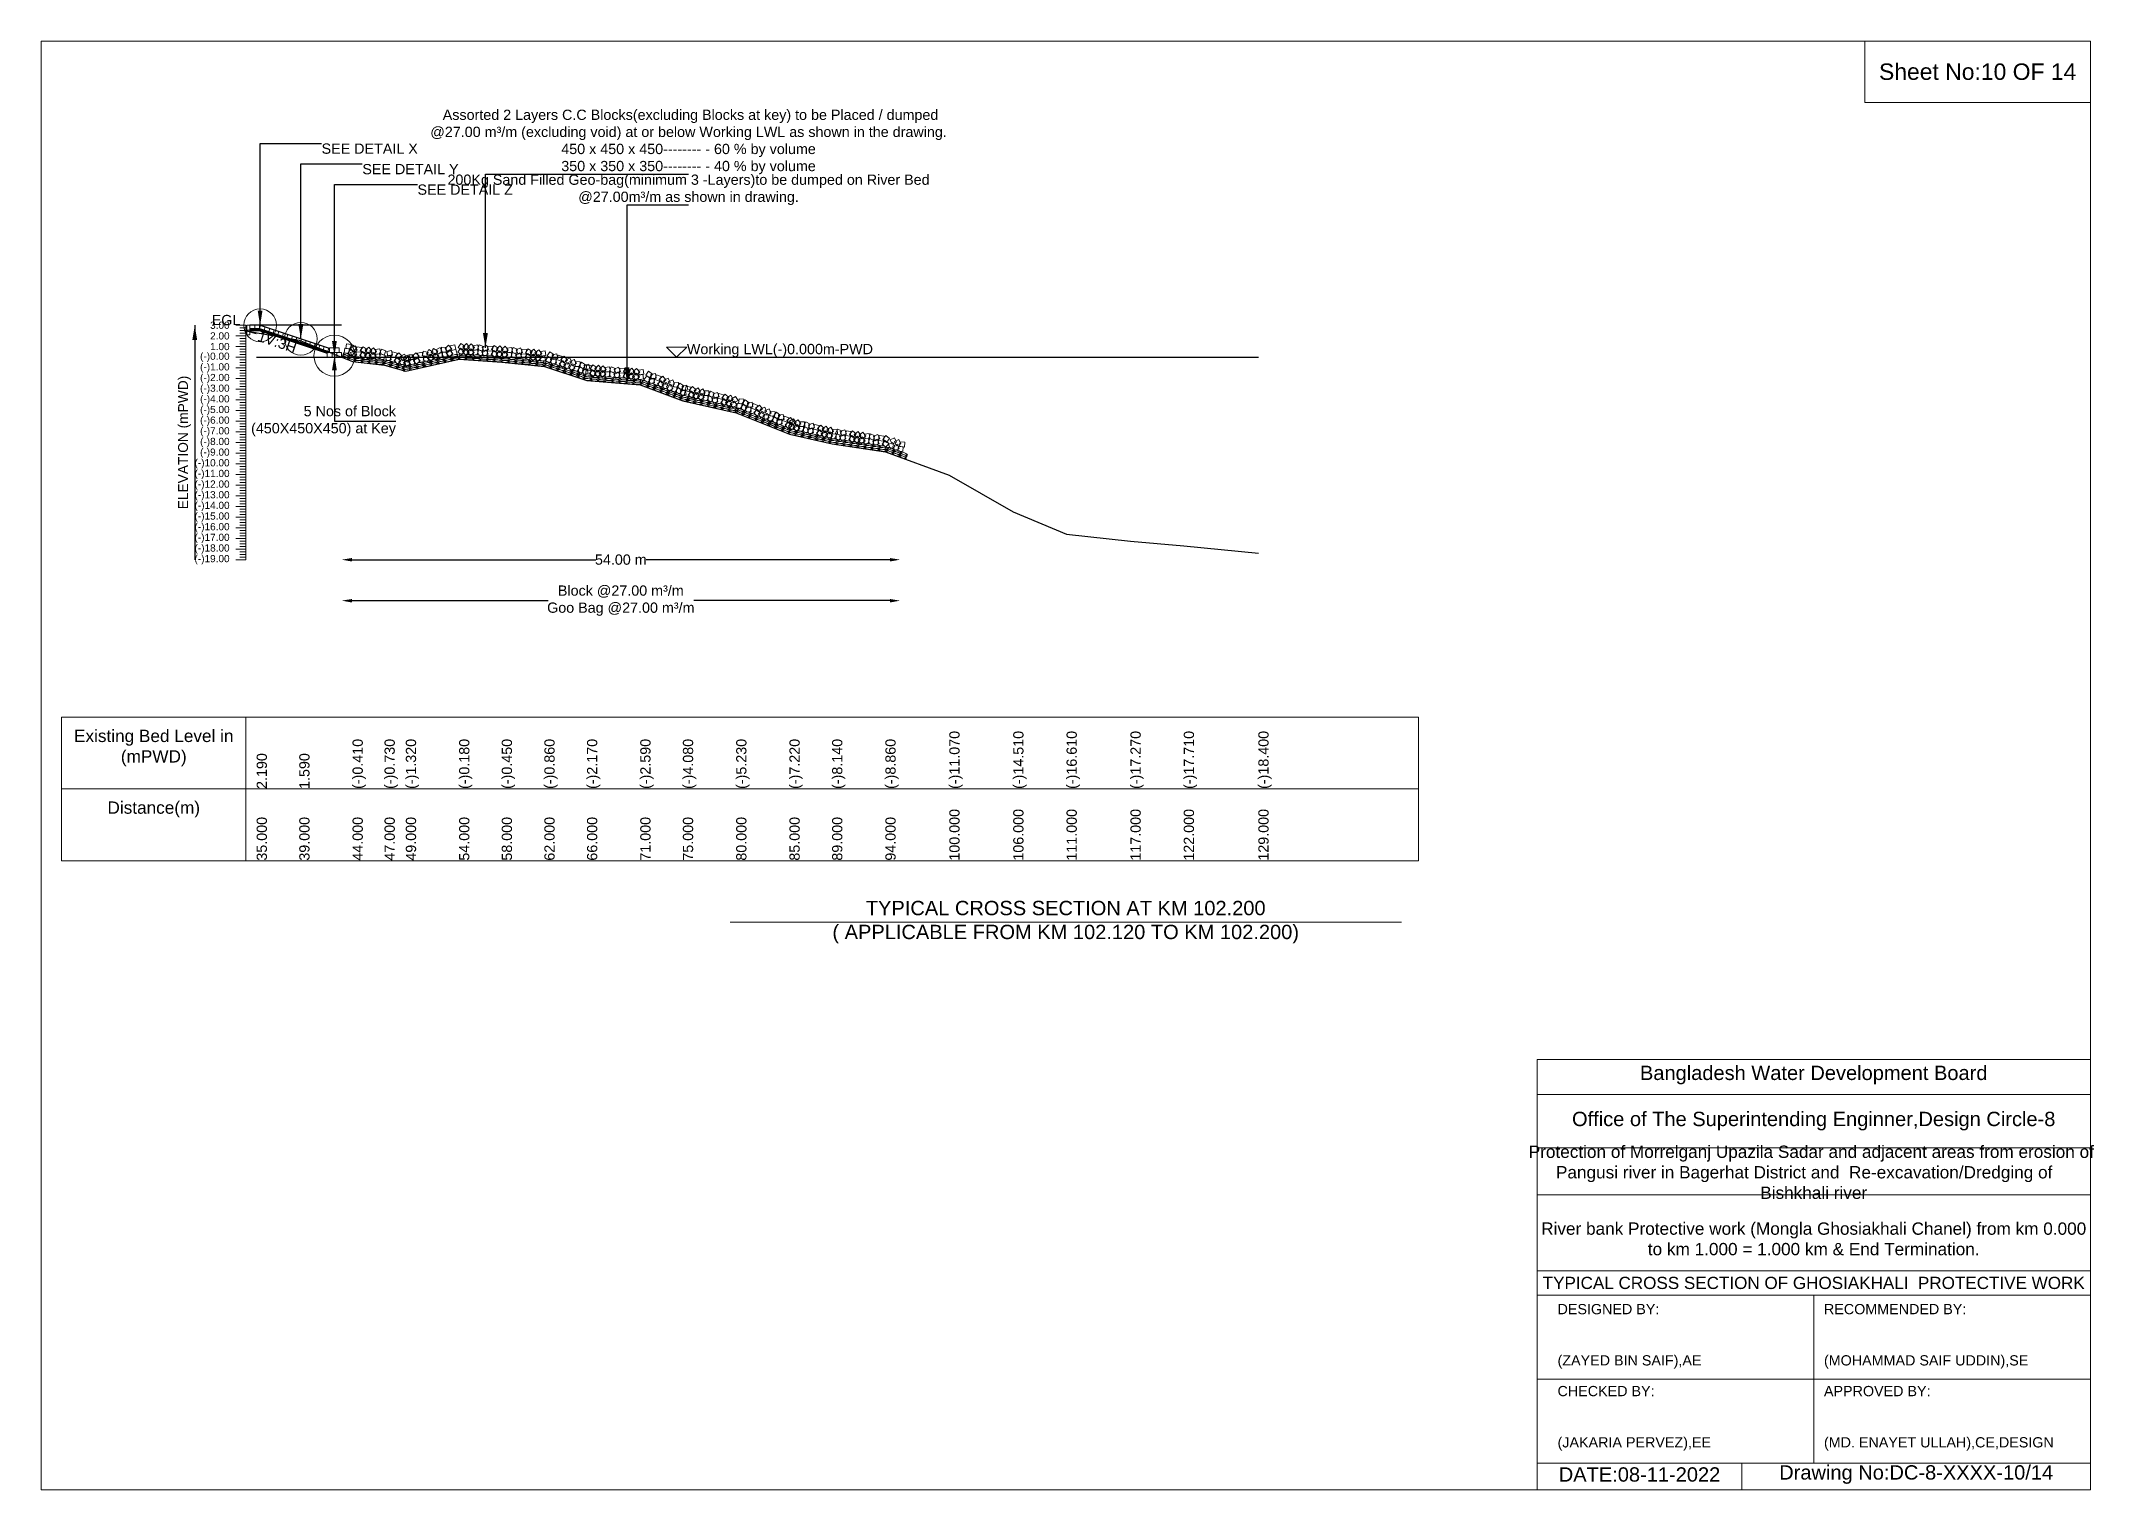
# Model space of a CAD drawing. Header units: inches. Extents: x 89000 to 305017, y -7071 to 0.
# Drawn here: x 235000 to 245017, y -7071 to 0 of the extents above; entities that cross this region are included whole.
import ezdxf

# ---------------------------------------------------------------- set-up
doc = ezdxf.new("R2010")
doc.units = ezdxf.units.IN
doc.header["$LTSCALE"] = 7
doc.header["$MEASUREMENT"] = 0
for name, color, linetype, lineweight in [('Cross section Data Border', 7, 'Continuous', 9), ('Cross Section Labels', 7, 'Continuous', 9), ('Existing_Bed_Level for Xsection', 7, 'Continuous', 25), ('Long Section Labels', 7, 'Continuous', 9)]:
    doc.layers.add(name, color=color, linetype=linetype, lineweight=lineweight)
doc.styles.get("Standard").update_dxf_attribs({"font": 'arial.ttf'})
doc.dimstyles.new('Appron Lebeling Style', dxfattribs={"dimtxt": 50, "dimasz": 50, "dimexe": 0.18, "dimexo": 0.0625, "dimgap": 0.09, "dimtad": 0, "dimtih": 1, "dimtoh": 1, "dimdec": 4, "dimzin": 0, "dimdsep": 46, "dimtxsty": 'Standard', "dimcen": 0.09, "dimse1": 1, "dimse2": 1, "dimadec": 0, "dimazin": 0, "dimtfac": 1, "dimtdec": 4, "dimtofl": 0, "dimtmove": 0, "dimatfit": 3, "dimfxl": 1, "dimtolj": 1, "dimtzin": 0, "dimarcsym": 0})
doc.dimstyles.get("Standard").update_dxf_attribs({"dimtxt": 0.18, "dimasz": 0.18, "dimexe": 0.18, "dimexo": 0.0625, "dimgap": 0.09, "dimtad": 0, "dimtih": 1, "dimtoh": 1, "dimdec": 4, "dimzin": 0, "dimdsep": 46, "dimtxsty": 'Standard', "dimcen": 0.09, "dimadec": 0, "dimazin": 0, "dimtfac": 1, "dimtdec": 4, "dimtofl": 0, "dimtmove": 0, "dimatfit": 3, "dimfxl": 1, "dimtolj": 1, "dimtzin": 0, "dimarcsym": 0})

msp = doc.modelspace()

# ---------------------------------------------------------------- texts
at = {"layer": 'Cross section Data Border', "char_height": 60, "width": 800, "attachment_point": 5}
for s, insert in [('Existing Bed Level in (mPWD)', (235550, -3450)), ('Distance(m)', (235550, -3750))]:
    msp.add_mtext(s, dxfattribs=dict(at, insert=insert))
at = {"layer": 'Cross Section Labels'}
for s, insert, char_height, attachment_point in [('Sheet No:10 OF 14', (244450, -150), 80, 5), (' Assorted 2 Layers C.C Blocks(excluding Blocks at key) to be Placed / dumped^J@27.00 m³/m (excluding void) at or below Working LWL as shown in the drawing.^J450 x 450 x 450-------- - 60 % by volume^J350 x 350 x 350-------- - 40 % by volume', (238159.51614, -650), 50, 8), ('SEE DETAIL X', (236368.9, -500), 50, 1), ('SEE DETAIL Y', (236567.8, -600), 50, 1), ('SEE DETAIL Z', (236836.9, -700), 50, 1), ('200Kg Sand Filled Geo-bag(minimum 3 -Layers)to be dumped on River Bed^J@27.00m³/m as shown in drawing.', (238159.51614, -800), 50, 8), ('EGL', (235972.76847, -1387.2), 50, 9), ('Working LWL(-)0.000m-PWD', (238151.5, -1543.2), 50, 7), ('5 Nos of Block ^J(450X450X450) at Key', (236731.6, -1855.2), 50, 6), ('TYPICAL CROSS SECTION AT KM 102.200^J( APPLICABLE FROM KM 102.120 TO KM 102.200)', (240000, -4300), 70, 5), ('Bangladesh Water Development Board', (243650, -5046), 70, 5), ('Office of The Superintending Enginner,Design Circle-8', (243650, -5271), 70, 5)]:
    msp.add_mtext(s, dxfattribs=dict(at, insert=insert, char_height=char_height, attachment_point=attachment_point))
at = {"layer": 'Cross Section Labels', "insert": (236160.12808, -1445.01577), "char_height": 50, "attachment_point": 2, "rotation": 341.565051177}
msp.add_mtext('1V:3H', dxfattribs=at)
at = {"layer": 'Cross Section Labels'}
for s, insert, char_height, width, attachment_point in [('Protection of Morrelganj Upazila Sadar and adjacent areas from erosion of  Pangusi river in Bagerhat District and  Re-excavation/Dredging of     Bishkhali river', (243650, -5521), 60, 2800, 5), ('River bank Protective work (Mongla Ghosiakhali Chanel) from km 0.000 to km 1.000 = 1.000 km & End Termination.', (243650, -5846), 60, 2700, 5), ('TYPICAL CROSS SECTION OF GHOSIAKHALI  PROTECTIVE WORK', (243650, -6061), 59.5765532, 2800, 5), ('DESIGNED BY:^J^J^J(ZAYED BIN SAIF),AE', (242400, -6321), 50, 1400, 4), ('RECOMMENDED BY:^J^J^J(MOHAMMAD SAIF UDDIN),SE', (243700, -6321), 50, 1400, 4), ('CHECKED BY:^J^J^J(JAKARIA PERVEZ),EE', (242400, -6721), 50, 1400, 4), ('APPROVED BY:^J^J^J(MD. ENAYET ULLAH),CE,DESIGN', (243700, -6721), 50, 1400, 4), ('DATE:08-11-2022', (242800, -6996), 70, 1400, 5), ('Drawing No:DC-8-XXXX-10/14', (244150, -6996), 70, 2200, 5)]:
    msp.add_mtext(s, dxfattribs=dict(at, insert=insert, char_height=char_height, width=width, attachment_point=attachment_point))
at = {"layer": 'Long Section Labels', "char_height": 35, "attachment_point": 6}
for s, insert in [('3.00', (235920, -1387.2)), ('2.00', (235920, -1439.2)), ('1.00', (235920, -1491.2)), ('(-)0.00', (235920, -1543.2)), ('(-)1.00', (235920, -1595.2)), ('(-)2.00', (235920, -1647.2)), ('(-)3.00', (235920, -1699.2)), ('(-)4.00', (235920, -1751.2)), ('(-)5.00', (235920, -1803.2)), ('(-)6.00', (235920, -1855.2)), ('(-)7.00', (235920, -1907.2)), ('(-)8.00', (235920, -1959.2)), ('(-)9.00', (235920, -2011.2)), ('(-)10.00', (235920, -2063.2)), ('(-)11.00', (235920, -2115.2)), ('(-)12.00', (235920, -2167.2)), ('(-)13.00', (235920, -2219.2)), ('(-)14.00', (235920, -2271.2)), ('(-)15.00', (235920, -2323.2)), ('(-)16.00', (235920, -2375.2)), ('(-)17.00', (235920, -2427.2)), ('(-)18.00', (235920, -2479.2)), ('(-)19.00', (235920, -2531.2))]:
    msp.add_mtext(s, dxfattribs=dict(at, insert=insert))
at = {"layer": 'Long Section Labels', "rotation": 90}
for s, insert, char_height, attachment_point in [('ELEVATION (mPWD)', (235700, -1959.2), 48, 5), ('(-)11.070', (239432, -3650), 50, 1), ('(-)14.510', (239744, -3650), 50, 1), ('(-)16.610', (240004, -3650), 50, 1), ('(-)17.270', (240316, -3650), 50, 1), ('(-)17.710', (240576, -3650), 50, 1), ('(-)18.400', (240940, -3650), 50, 1), ('2.190', (236052, -3650), 50, 1), ('1.590', (236260, -3650), 50, 1), ('(-)0.410', (236520, -3650), 50, 1), ('(-)0.730', (236676, -3650), 50, 1), ('(-)1.320', (236780, -3650), 50, 1), ('(-)0.180', (237040, -3650), 50, 1), ('(-)0.450', (237248, -3650), 50, 1), ('(-)0.860', (237456, -3650), 50, 1), ('(-)2.170', (237664, -3650), 50, 1), ('(-)2.590', (237924, -3650), 50, 1), ('(-)4.080', (238132, -3650), 50, 1), ('(-)5.230', (238392, -3650), 50, 1), ('(-)7.220', (238652, -3650), 50, 1), ('(-)8.140', (238860, -3650), 50, 1), ('(-)8.860', (239120, -3650), 50, 1), ('35.000', (236052, -4000), 50, 1), ('39.000', (236260, -4000), 50, 1), ('44.000', (236520, -4000), 50, 1), ('47.000', (236676, -4000), 50, 1), ('49.000', (236780, -4000), 50, 1), ('54.000', (237040, -4000), 50, 1), ('58.000', (237248, -4000), 50, 1), ('62.000', (237456, -4000), 50, 1), ('66.000', (237664, -4000), 50, 1), ('71.000', (237924, -4000), 50, 1), ('75.000', (238132, -4000), 50, 1), ('80.000', (238392, -4000), 50, 1), ('85.000', (238652, -4000), 50, 1), ('89.000', (238860, -4000), 50, 1), ('94.000', (239120, -4000), 50, 1), ('100.000', (239432, -4000), 50, 1), ('106.000', (239744, -4000), 50, 1), ('111.000', (240004, -4000), 50, 1), ('117.000', (240316, -4000), 50, 1), ('122.000', (240576, -4000), 50, 1), ('129.000', (240940, -4000), 50, 1)]:
    msp.add_mtext(s, dxfattribs=dict(at, insert=insert, char_height=char_height, attachment_point=attachment_point))

# ---------------------------------------------------------------- blocks, each defined once
blk = doc.blocks.new('*D55')
at = {"layer": 'Cross Section Labels', "color": 0, "lineweight": -2, "transparency": 16777216}
for p, q in [((236517, -2531), (237707, -2531)), ((239142, -2531), (237952, -2531))]:
    blk.add_line(p, q, dxfattribs=at)
at = {"layer": 'Cross Section Labels', "color": 0, "transparency": 16777216}
for points in [[(236517, -2523), (236517, -2540), (236467, -2531)], [(239142, -2523), (239142, -2540), (239192, -2531)]]:
    blk.add_solid(points, dxfattribs=at)
at = {"layer": 'Defpoints', "color": 0, "transparency": 16777216}
for p in [(236467, -1543), (239192, -2030), (239192, -2531)]:
    blk.add_point(p, dxfattribs=at)
at = {"layer": 'Cross Section Labels', "color": 0, "transparency": 16777216, "insert": (237829, -2531), "char_height": 50, "attachment_point": 5}
blk.add_mtext('\\A1;54.00 m', dxfattribs=at)
blk = doc.blocks.new('*D56')
at = {"layer": 'Cross Section Labels', "color": 0, "lineweight": -2, "transparency": 16777216}
for p, q in [((236517, -2731), (237474, -2731)), ((239142, -2731), (238185, -2731))]:
    blk.add_line(p, q, dxfattribs=at)
at = {"layer": 'Cross Section Labels', "color": 0, "transparency": 16777216}
for points in [[(236517, -2723), (236517, -2740), (236467, -2731)], [(239142, -2723), (239142, -2740), (239192, -2731)]]:
    blk.add_solid(points, dxfattribs=at)
at = {"layer": 'Defpoints', "color": 0, "transparency": 16777216}
for p in [(236467, -1543), (239192, -2030), (239192, -2731)]:
    blk.add_point(p, dxfattribs=at)
at = {"layer": 'Cross Section Labels', "color": 0, "transparency": 16777216, "insert": (237829, -2731), "char_height": 50, "attachment_point": 5}
blk.add_mtext('\\A1;Block @27.00 m³/m ^JGoo Bag @27.00 m³/m ', dxfattribs=at)

# ---------------------------------------------------------------- dimensions: what is measured, and where the dimension line sits
at = {"layer": 'Cross Section Labels'}
for base, text, picture, middle in [((239191.83949, -2531.2), '54.00 m', '*D55', (237829.26975, -2531.2)), ((239191.83949, -2731.2), 'Block @27.00 m³/m ^JGoo Bag @27.00 m³/m ', '*D56', (237829.26975, -2731.2))]:
    dim = msp.add_linear_dim(base=base, p1=(236466.7, -1543.2), p2=(239191.83949, -2030.38088), text=text, dimstyle='Appron Lebeling Style', dxfattribs=at)
    dim.commit()
    dim.dimension.update_dxf_attribs({"geometry": picture, "text_midpoint": middle})

# ---------------------------------------------------------------- linework, layer by layer
at = {"layer": 'Cross section Data Border'}
msp.add_lwpolyline([(235100, -3300), (241721.55388, -3300), (241721.55388, -4000), (235100, -4000)], close=True, dxfattribs=at)
for points in [[(236000, -3300), (236000, -4000)], [(235100, -3650), (241721.55388, -3650)]]:
    msp.add_lwpolyline(points, dxfattribs=at)
at = {"layer": 'Cross Section Labels'}
for points in [[(235000, 0), (245000, 0), (245000, -7071), (235000, -7071)], [(243900, 0), (245000, 0), (245000, -300), (243900, -300)], [(238101.5, -1543.2), (238151.5, -1493.2), (238051.5, -1493.2)]]:
    msp.add_lwpolyline(points, close=True, dxfattribs=at)
for points in [[(238362, -4300), (240000, -4300), (241638, -4300)], [(242300, -7071), (242300, -4971), (245000, -4971)], [(242300, -5141), (245000, -5141)], [(242300, -5401), (245000, -5401)], [(242300, -5631), (245000, -5631)], [(242300, -6001), (245000, -6001)], [(242300, -6121), (245000, -6121)], [(243650, -6121), (243650, -6941)], [(242300, -6531), (245000, -6531)], [(242300, -6941), (245000, -6941)], [(243300, -6941), (243300, -7071)]]:
    msp.add_lwpolyline(points, dxfattribs=at)
for centre, radius in [((236068.9, -1387.2), 80), ((236267.8, -1453.5), 80), ((236431.6, -1535.4), 100)]:
    msp.add_circle(centre, radius, dxfattribs=at)
at = {"layer": 'Existing_Bed_Level for Xsection'}
for points in [[(236408.2, -1500.3), (236071.30162, -1388.00054), (236068.9, -1387.2), (236066.36847, -1387.2), (236019.56847, -1387.2)], [(236466.7, -1387.2), (236052, -1387.2)], [(236052, -1429.32), (236000, -1413.72), (236260, -1460.52), (236520, -1564.52), (236676, -1581.16), (236780, -1611.84), (237040, -1552.56), (237248, -1566.6), (237456, -1587.92), (237664, -1656.04), (237924, -1677.88), (238132, -1755.36), (238392, -1815.16), (238652, -1918.64), (238860, -1966.48), (239120, -2003.92), (239432, -2118.84), (239744, -2297.72), (240004, -2406.92), (240316, -2441.24), (240576, -2464.12), (240940, -2500)], [(236019.56847, -1402.8), (236066.36847, -1402.8), (236408.2, -1516.74384)], [(236019.56847, -1408), (236065.52462, -1408), (236400.92462, -1519.8)], [(236019.56847, -1413.2), (236064.68078, -1413.2), (236396.5, -1523.80641)], [(236052, -1543.2), (240940, -1543.2)]]:
    msp.add_lwpolyline(points, dxfattribs=at)
at = {"layer": 'Long Section Labels'}
for points in [[(236000, -1387.2), (235950, -1387.2)], [(236000, -1400.2), (235970, -1400.2)], [(236000, -2531.2), (236000, -2479.2), (236000, -2427.2), (236000, -2375.2), (236000, -2323.2), (236000, -2271.2), (236000, -2219.2), (236000, -2167.2), (236000, -2115.2), (236000, -2063.2), (236000, -2011.2), (236000, -1959.2), (236000, -1907.2), (236000, -1855.2), (236000, -1803.2), (236000, -1751.2), (236000, -1699.2), (236000, -1647.2), (236000, -1595.2), (236000, -1543.2), (236000, -1491.2), (236000, -1439.2), (236000, -1387.2)], [(236000, -1439.2), (235950, -1439.2)], [(236000, -1491.2), (235950, -1491.2)], [(236000, -1413.2), (235970, -1413.2)], [(236000, -1426.2), (235970, -1426.2)], [(236000, -1452.2), (235970, -1452.2)], [(236000, -1465.2), (235970, -1465.2)], [(236000, -1478.2), (235970, -1478.2)], [(236000, -1543.2), (235950, -1543.2)], [(236000, -1595.2), (235950, -1595.2)], [(236000, -1504.2), (235970, -1504.2)], [(236000, -1517.2), (235970, -1517.2)], [(236000, -1530.2), (235970, -1530.2)], [(236000, -1556.2), (235970, -1556.2)], [(236000, -1569.2), (235970, -1569.2)], [(236000, -1582.2), (235970, -1582.2)], [(236000, -1647.2), (235950, -1647.2)], [(236000, -1699.2), (235950, -1699.2)], [(236000, -1608.2), (235970, -1608.2)], [(236000, -1621.2), (235970, -1621.2)], [(236000, -1634.2), (235970, -1634.2)], [(236000, -1660.2), (235970, -1660.2)], [(236000, -1673.2), (235970, -1673.2)], [(236000, -1686.2), (235970, -1686.2)], [(236000, -1751.2), (235950, -1751.2)], [(236000, -1712.2), (235970, -1712.2)], [(236000, -1725.2), (235970, -1725.2)], [(236000, -1738.2), (235970, -1738.2)], [(236000, -1764.2), (235970, -1764.2)], [(236000, -1777.2), (235970, -1777.2)], [(236000, -1790.2), (235970, -1790.2)], [(236000, -1803.2), (235950, -1803.2)], [(236000, -1855.2), (235950, -1855.2)], [(236000, -1816.2), (235970, -1816.2)], [(236000, -1829.2), (235970, -1829.2)], [(236000, -1842.2), (235970, -1842.2)], [(236000, -1868.2), (235970, -1868.2)], [(236000, -1881.2), (235970, -1881.2)], [(236000, -1894.2), (235970, -1894.2)], [(236000, -1907.2), (235950, -1907.2)], [(236000, -1959.2), (235950, -1959.2)], [(236000, -1920.2), (235970, -1920.2)], [(236000, -1933.2), (235970, -1933.2)], [(236000, -1946.2), (235970, -1946.2)], [(236000, -1972.2), (235970, -1972.2)], [(236000, -1985.2), (235970, -1985.2)], [(236000, -1998.2), (235970, -1998.2)], [(236000, -2011.2), (235950, -2011.2)], [(236000, -2063.2), (235950, -2063.2)], [(236000, -2024.2), (235970, -2024.2)], [(236000, -2037.2), (235970, -2037.2)], [(236000, -2050.2), (235970, -2050.2)], [(236000, -2076.2), (235970, -2076.2)], [(236000, -2089.2), (235970, -2089.2)], [(236000, -2102.2), (235970, -2102.2)], [(236000, -2115.2), (235950, -2115.2)], [(236000, -2167.2), (235950, -2167.2)], [(236000, -2128.2), (235970, -2128.2)], [(236000, -2141.2), (235970, -2141.2)], [(236000, -2154.2), (235970, -2154.2)], [(236000, -2180.2), (235970, -2180.2)], [(236000, -2193.2), (235970, -2193.2)], [(236000, -2219.2), (235950, -2219.2)], [(236000, -2271.2), (235950, -2271.2)], [(236000, -2206.2), (235970, -2206.2)], [(236000, -2232.2), (235970, -2232.2)], [(236000, -2245.2), (235970, -2245.2)], [(236000, -2258.2), (235970, -2258.2)], [(236000, -2284.2), (235970, -2284.2)], [(236000, -2297.2), (235970, -2297.2)], [(236000, -2323.2), (235950, -2323.2)], [(236000, -2375.2), (235950, -2375.2)], [(236000, -2310.2), (235970, -2310.2)], [(236000, -2336.2), (235970, -2336.2)], [(236000, -2349.2), (235970, -2349.2)], [(236000, -2362.2), (235970, -2362.2)], [(236000, -2388.2), (235970, -2388.2)], [(236000, -2401.2), (235970, -2401.2)], [(236000, -2427.2), (235950, -2427.2)], [(236000, -2479.2), (235950, -2479.2)], [(236000, -2414.2), (235970, -2414.2)], [(236000, -2440.2), (235970, -2440.2)], [(236000, -2453.2), (235970, -2453.2)], [(236000, -2466.2), (235970, -2466.2)], [(236000, -2492.2), (235970, -2492.2)], [(236000, -2531.2), (235950, -2531.2)], [(236000, -2505.2), (235970, -2505.2)], [(236000, -2518.2), (235970, -2518.2)]]:
    msp.add_lwpolyline(points, dxfattribs=at)
for points in [[(236019.56847, -1387.2), (236003.96847, -1387.2), (236003.96847, -1410.6), (236019.56847, -1410.6)], [(236042.96847, -1387.2), (236019.56847, -1387.2), (236019.56847, -1402.8), (236042.96847, -1402.8)], [(236066.36847, -1387.2), (236042.96847, -1387.2), (236042.96847, -1402.8), (236066.36847, -1402.8)], [(236093.50081, -1395.40027), (236071.30162, -1388.00054), (236066.36847, -1402.8), (236088.56766, -1410.19973)], [(236115.7, -1402.8), (236093.50081, -1395.40027), (236088.56766, -1410.19973), (236110.76685, -1417.59946)], [(236019.56847, -1410.6), (236003.96847, -1410.6), (236003.96847, -1434), (236019.56847, -1434)], [(236137.89919, -1410.19973), (236115.7, -1402.8), (236110.76685, -1417.59946), (236132.96604, -1424.99919)], [(236160.09838, -1417.59946), (236137.89919, -1410.19973), (236132.96604, -1424.99919), (236155.16523, -1432.39892)], [(236182.29757, -1424.99919), (236160.09838, -1417.59946), (236155.16523, -1432.39892), (236177.36441, -1439.79865)], [(236204.49676, -1432.39892), (236182.29757, -1424.99919), (236177.36441, -1439.79865), (236199.5636, -1447.19838)], [(236226.69595, -1439.79865), (236204.49676, -1432.39892), (236199.5636, -1447.19838), (236221.76279, -1454.59811)], [(236248.89514, -1447.19838), (236226.69595, -1439.79865), (236221.76279, -1454.59811), (236243.96198, -1461.99784)], [(236271.09432, -1454.59811), (236248.89514, -1447.19838), (236243.96198, -1461.99784), (236266.16117, -1469.39757)], [(236293.29351, -1461.99784), (236271.09432, -1454.59811), (236266.16117, -1469.39757), (236288.36036, -1476.7973)], [(236315.4927, -1469.39757), (236293.29351, -1461.99784), (236288.36036, -1476.7973), (236310.55955, -1484.19703)], [(236337.69189, -1476.7973), (236315.4927, -1469.39757), (236310.55955, -1484.19703), (236332.75874, -1491.59676)], [(236359.89108, -1484.19703), (236337.69189, -1476.7973), (236332.75874, -1491.59676), (236354.95793, -1498.99649)], [(236382.09027, -1491.59676), (236359.89108, -1484.19703), (236354.95793, -1498.99649), (236377.15712, -1506.39622)], [(236404.28946, -1498.99649), (236382.09027, -1491.59676), (236377.15712, -1506.39622), (236399.35631, -1513.79595)], [(236431.6, -1496.4), (236408.2, -1496.4), (236408.2, -1519.8), (236431.6, -1519.8)], [(236455, -1496.4), (236431.6, -1496.4), (236431.6, -1519.8), (236455, -1519.8)], [(236504.75895, -1501.82423), (236481.52307, -1499.05767), (236478.75651, -1522.29355), (236501.99239, -1525.06011)], [(236513.44949, -1480.09788), (236490.21361, -1477.33132), (236487.44705, -1500.5672), (236510.68293, -1503.33376)], [(236538.55229, -1496.66679), (236519.81833, -1482.64541), (236505.79696, -1501.37937), (236524.53092, -1515.40074)], [(236533.58646, -1487.92908), (236512.18914, -1497.40087), (236521.66093, -1518.79819), (236543.05825, -1509.3264)], [(236563.76666, -1495.45251), (236540.49866, -1492.97059), (236538.01674, -1516.2386), (236561.28474, -1518.72052)], [(236590.50473, -1505.75453), (236571.58676, -1491.98245), (236557.81468, -1510.90042), (236576.73265, -1524.67251)], [(236599.18925, -1494.35713), (236580.97545, -1509.04786), (236595.66618, -1527.26166), (236613.87998, -1512.57093)], [(236637.14938, -1515.03975), (236622.44415, -1496.83766), (236604.24205, -1511.54289), (236618.94728, -1529.74498)], [(236653.70738, -1502.40009), (236630.59057, -1506.02958), (236634.22006, -1529.14639), (236657.33687, -1525.5169)], [(236935.48358, -1513.18165), (236915.66816, -1500.7354), (236903.22191, -1520.55082), (236923.03733, -1532.99707)], [(236947.04486, -1495.85348), (236926.35622, -1506.78693), (236937.28967, -1527.47557), (236957.97831, -1516.54212)], [(236977.11594, -1495.21372), (236953.73268, -1494.32866), (236952.84763, -1517.71192), (236976.23088, -1518.59697)], [(236988.42871, -1484.7269), (236971.26209, -1500.62869), (236987.16389, -1517.79532), (237004.33051, -1501.89352)], [(237019.41722, -1482.05128), (236996.6027, -1487.25299), (237001.80441, -1510.06751), (237024.61893, -1504.8658)], [(237066.09608, -1511.71268), (237046.65725, -1498.6861), (237033.63067, -1518.12493), (237053.0695, -1531.15151)], [(237067.672, -1488.36581), (237048.23316, -1475.33923), (237035.20658, -1494.77806), (237054.64542, -1507.80464)], [(237074.33116, -1499.98643), (237056.70196, -1515.37381), (237072.08934, -1533.00301), (237089.71854, -1517.61563)], [(237075.90708, -1476.63956), (237058.27788, -1492.02693), (237073.66525, -1509.65613), (237091.29445, -1494.26876)], [(237113.0663, -1519.1784), (237097.66489, -1501.56146), (237080.04795, -1516.96287), (237095.44936, -1534.57981)], [(237114.64221, -1495.83153), (237099.2408, -1478.21459), (237081.62386, -1493.616), (237097.02527, -1511.23294)], [(237130.69657, -1482.55801), (237107.73825, -1487.08302), (237112.26325, -1510.04134), (237135.22157, -1505.51633)], [(237159.6824, -1490.58925), (237137.54044, -1483.01998), (237129.97117, -1505.16193), (237152.11312, -1512.7312)], [(237173.53217, -1483.79691), (237152.51906, -1494.09299), (237162.81514, -1515.1061), (237183.82825, -1504.81002)], [(237203.98192, -1490.14194), (237180.63505, -1488.56602), (237179.05914, -1511.9129), (237202.40601, -1513.48881)], [(237231.10011, -1499.39721), (237211.66128, -1486.37062), (237198.6347, -1505.80946), (237218.07353, -1518.83604)], [(237239.33519, -1487.67096), (237221.70599, -1503.05833), (237237.09336, -1520.68753), (237254.72256, -1505.30016)], [(237280.12735, -1507.94358), (237265.34723, -1489.80225), (237247.2059, -1504.58238), (237261.98602, -1522.72371)], [(237296.63312, -1495.23578), (237273.53147, -1498.96052), (237277.2562, -1522.06217), (237300.35786, -1518.33743)], [(237325.32246, -1504.26909), (237303.45682, -1495.93521), (237295.12294, -1517.80085), (237316.98858, -1526.13474)], [(237339.39984, -1497.96198), (237318.04174, -1507.52187), (237327.60164, -1528.87997), (237348.95973, -1519.32008)], [(237396.3911, -1515.55268), (237377.41652, -1501.85869), (237363.72253, -1520.83326), (237382.6971, -1534.52726)], [(236419.9, -1519.8), (236396.5, -1519.8), (236396.5, -1543.2), (236419.9, -1543.2)], [(236443.3, -1519.8), (236419.9, -1519.8), (236419.9, -1543.2), (236443.3, -1543.2)], [(236466.7, -1519.8), (236443.3, -1519.8), (236443.3, -1543.2), (236466.7, -1543.2)], [(236529.86175, -1518.39314), (236511.12779, -1504.37177), (236497.10642, -1523.10573), (236515.84038, -1537.1271)], [(236531.10454, -1511.19709), (236509.70722, -1520.66887), (236519.17901, -1542.06619), (236540.57633, -1532.59441)], [(236561.28474, -1518.72052), (236538.01674, -1516.2386), (236535.53482, -1539.5066), (236558.80282, -1541.98853)], [(236588.02281, -1529.02254), (236569.10484, -1515.25045), (236555.33276, -1534.16843), (236574.25073, -1547.94051)], [(236596.70732, -1517.62514), (236578.49353, -1532.31587), (236593.18426, -1550.52967), (236611.39806, -1535.83894)], [(236634.66746, -1538.30776), (236619.96223, -1520.10566), (236601.76013, -1534.81089), (236616.46536, -1553.01299)], [(236651.22546, -1525.6681), (236628.10865, -1529.29759), (236631.73814, -1552.41439), (236654.85495, -1548.7849)], [(236679.87733, -1534.81958), (236658.04622, -1526.39564), (236649.62229, -1548.22675), (236671.45339, -1556.65069)], [(236682.35925, -1511.55157), (236660.52814, -1503.12764), (236652.10421, -1524.95875), (236673.93532, -1533.38268)], [(236703.13418, -1532.65547), (236680.38356, -1538.12986), (236685.85794, -1560.88049), (236708.60857, -1555.4061)], [(236709.7551, -1510.21169), (236687.00447, -1515.68608), (236692.47886, -1538.4367), (236715.22949, -1532.96231)], [(236731.4722, -1545.47746), (236709.02841, -1538.85654), (236702.4075, -1561.30033), (236724.85128, -1567.92125)], [(236738.09311, -1523.03368), (236715.64933, -1516.41276), (236709.02841, -1538.85654), (236731.4722, -1545.47746)], [(236755.92498, -1560.41458), (236739.7884, -1543.46846), (236722.84229, -1559.60504), (236738.97886, -1576.55116)], [(236762.5459, -1537.9708), (236746.40932, -1521.02468), (236729.4632, -1537.16126), (236745.59978, -1554.10737)], [(236766.51543, -1550.76244), (236745.95913, -1561.94271), (236757.1394, -1582.49902), (236777.6957, -1571.31874)], [(236773.13635, -1528.31866), (236752.58005, -1539.49893), (236763.76032, -1560.05523), (236784.31662, -1548.87496)], [(236787.34324, -1532.26545), (236766.6546, -1543.1989), (236777.58805, -1563.88754), (236798.27668, -1552.95409)], [(236800.14322, -1577.92702), (236788.94658, -1557.37963), (236768.39919, -1568.57627), (236779.59583, -1589.12366)], [(236792.54495, -1555.07997), (236771.85631, -1566.01342), (236782.78976, -1586.70206), (236803.47839, -1575.76861)], [(236806.76413, -1555.48324), (236795.56749, -1534.93585), (236775.0201, -1546.13248), (236786.21674, -1566.67988)], [(236817.41431, -1531.62569), (236794.03106, -1530.74063), (236793.146, -1554.12389), (236816.52926, -1555.00894)], [(236822.61602, -1554.44021), (236799.23277, -1553.55515), (236798.34771, -1576.9384), (236821.73097, -1577.82346)], [(236828.72709, -1521.13887), (236811.56047, -1537.04066), (236827.46226, -1554.20729), (236844.62888, -1538.30549)], [(236833.9288, -1543.95339), (236816.76218, -1559.85518), (236832.66397, -1577.0218), (236849.83059, -1561.12001)], [(236859.7156, -1518.46325), (236836.90108, -1523.66496), (236842.10279, -1546.47948), (236864.91731, -1541.27777)], [(236864.91731, -1541.27777), (236842.10279, -1546.47948), (236847.3045, -1569.294), (236870.11902, -1564.09229)], [(236888.34971, -1519.53272), (236865.98677, -1512.64366), (236859.09771, -1535.0066), (236881.46065, -1541.89565)], [(236893.55142, -1542.34724), (236871.18848, -1535.45818), (236864.29942, -1557.82111), (236886.66236, -1564.71017)], [(236892.86649, -1505.93418), (236880.40447, -1525.73969), (236900.20997, -1538.20171), (236912.67199, -1518.39621)], [(236898.0682, -1528.7487), (236885.60618, -1548.55421), (236905.41168, -1561.01623), (236917.8737, -1541.21072)], [(236940.68529, -1535.99617), (236920.86987, -1523.54992), (236908.42362, -1543.36534), (236928.23904, -1555.81159)], [(236952.24657, -1518.668), (236931.55793, -1529.60145), (236942.49138, -1550.29009), (236963.18002, -1539.35664)], [(236982.31765, -1518.02824), (236958.93439, -1517.14318), (236958.04934, -1540.52643), (236981.43259, -1541.41149)], [(236993.63042, -1507.54142), (236976.4638, -1523.44321), (236992.3656, -1540.60983), (237009.53222, -1524.70804)], [(237024.61893, -1504.8658), (237001.80441, -1510.06751), (237007.00612, -1532.88203), (237029.82064, -1527.68032)], [(237129.12065, -1505.90489), (237106.16233, -1510.42989), (237110.68734, -1533.38821), (237133.64566, -1528.8632)], [(237158.10648, -1513.93612), (237135.96453, -1506.36685), (237128.39526, -1528.5088), (237150.53721, -1536.07808)], [(237171.95626, -1507.14378), (237150.94315, -1517.43986), (237161.23922, -1538.45297), (237182.25234, -1528.15689)], [(237202.40601, -1513.48881), (237179.05914, -1511.9129), (237177.48322, -1535.25977), (237200.8301, -1536.83568)], [(237229.5242, -1522.74408), (237210.08536, -1509.7175), (237197.05878, -1529.15633), (237216.49762, -1542.18291)], [(237237.75928, -1511.01783), (237220.13008, -1526.40521), (237235.51745, -1544.03441), (237253.14665, -1528.64703)], [(237277.74135, -1531.22162), (237262.96123, -1513.08029), (237244.8199, -1527.86041), (237259.60002, -1546.00174)], [(237294.24712, -1518.51382), (237271.14547, -1522.23856), (237274.87021, -1545.34021), (237297.97186, -1541.61547)], [(237322.93646, -1527.54713), (237301.07082, -1519.21325), (237292.73694, -1541.07889), (237314.60258, -1549.41278)], [(237337.01384, -1521.24001), (237315.65574, -1530.79991), (237325.21564, -1552.15801), (237346.57374, -1542.59811)], [(237367.22479, -1528.63899), (237343.94676, -1526.25299), (237341.56076, -1549.53103), (237364.83879, -1551.91703)], [(237369.61079, -1505.36095), (237346.33275, -1502.97495), (237343.94676, -1526.25299), (237367.22479, -1528.63899)], [(237394.0051, -1538.83072), (237375.03052, -1525.13672), (237361.33653, -1544.1113), (237380.3111, -1557.80529)], [(237402.64256, -1527.39762), (237384.48946, -1542.1633), (237399.25514, -1560.31639), (237417.40823, -1545.55072)], [(237405.02856, -1504.11959), (237386.87546, -1518.88526), (237401.64114, -1537.03835), (237419.79423, -1522.27268)], [(237440.68761, -1547.92361), (237425.90749, -1529.78228), (237407.76616, -1544.5624), (237422.54628, -1562.70373)], [(237443.07361, -1524.64557), (237428.29349, -1506.50424), (237410.15216, -1521.28437), (237424.93228, -1539.4257)], [(237457.19338, -1535.21581), (237434.09173, -1538.94055), (237437.81646, -1562.0422), (237460.91812, -1558.31746)], [(237459.57938, -1511.93777), (237436.47773, -1515.66251), (237440.20246, -1538.76416), (237463.30412, -1535.03943)], [(237494.48812, -1551.60489), (237474.89557, -1538.81067), (237462.10135, -1558.40322), (237481.6939, -1571.19744)], [(237501.771, -1529.36709), (237482.17845, -1516.57287), (237469.38423, -1536.16542), (237488.97678, -1548.95964)], [(237509.58493, -1548.43651), (237486.68211, -1553.23454), (237491.48014, -1576.13736), (237514.38296, -1571.33933)], [(237516.86781, -1526.19871), (237493.96499, -1530.99674), (237498.76302, -1553.89956), (237521.66584, -1549.10153)], [(237537.53067, -1562.09235), (237515.29287, -1554.80947), (237508.00999, -1577.04727), (237530.24779, -1584.33015)], [(237544.81355, -1539.85456), (237522.57575, -1532.57168), (237515.29287, -1554.80947), (237537.53067, -1562.09235)], [(237561.53023, -1577.7473), (237545.90274, -1560.3306), (237528.48603, -1575.95809), (237544.11353, -1593.37479)], [(237568.81311, -1555.5095), (237553.18562, -1538.0928), (237535.76891, -1553.72029), (237551.3964, -1571.13699)], [(237572.40196, -1568.41313), (237551.52348, -1578.97954), (237562.0899, -1599.85802), (237582.96838, -1589.29161)], [(237579.68484, -1546.17533), (237558.80636, -1556.74174), (237569.37278, -1577.62022), (237590.25126, -1567.05381)], [(237605.21028, -1596.56196), (237594.62724, -1575.6919), (237573.75718, -1586.27494), (237584.34022, -1607.145)], [(237612.49315, -1574.32416), (237601.91012, -1553.4541), (237581.04006, -1564.03714), (237591.6231, -1584.9072)], [(237624.04139, -1587.65593), (237600.67613, -1586.38146), (237599.40166, -1609.74673), (237622.76693, -1611.0212)], [(237631.32427, -1565.41813), (237607.95901, -1564.14366), (237606.68454, -1587.50893), (237630.04981, -1588.7834)], [(237650.15271, -1602.58504), (237630.56016, -1589.79082), (237617.76594, -1609.38337), (237637.35849, -1622.17759)], [(237657.43559, -1580.34724), (237637.84304, -1567.55303), (237625.04882, -1587.14558), (237644.64137, -1599.93979)], [(237665.24952, -1599.41667), (237642.3467, -1604.21469), (237647.14473, -1627.11751), (237670.04754, -1622.31948)], [(237672.5324, -1577.17887), (237649.62958, -1581.9769), (237654.42761, -1604.87971), (237677.33042, -1600.08168)], [(237684.4591, -1584.18035), (237661.14122, -1582.22164), (237659.18252, -1605.53952), (237682.5004, -1607.49823)], [(237711.42181, -1593.87924), (237692.19929, -1580.53552), (237678.85557, -1599.75804), (237698.07809, -1613.10175)], [(237719.84815, -1582.28966), (237701.96889, -1597.38576), (237717.06499, -1615.26502), (237734.94425, -1600.16891)], [(237758.26323, -1602.11449), (237743.1529, -1584.24726), (237725.28567, -1599.35759), (237740.396, -1617.22482)], [(237774.53317, -1589.10613), (237751.50371, -1593.2539), (237755.65148, -1616.28336), (237778.68094, -1612.13559)], [(237803.38335, -1597.61179), (237781.36855, -1589.6803), (237773.43706, -1611.6951), (237795.45186, -1619.62659)], [(237817.34269, -1591.04756), (237796.16351, -1600.99754), (237806.11348, -1622.17673), (237827.29267, -1612.22675)], [(237847.68426, -1597.89126), (237824.36638, -1595.93256), (237822.40768, -1619.25044), (237845.72556, -1621.20914)], [(237874.64696, -1607.59015), (237855.42445, -1594.24643), (237842.08073, -1613.46895), (237861.30325, -1626.81267)], [(237883.0733, -1596.00057), (237865.19405, -1611.09668), (237880.29015, -1628.97593), (237898.1694, -1613.87983)], [(237921.48838, -1615.8254), (237906.37805, -1597.95817), (237888.51082, -1613.06851), (237903.62116, -1630.93573)], [(237682.5004, -1607.49823), (237659.18252, -1605.53952), (237657.22382, -1628.8574), (237680.5417, -1630.8161)], [(237709.46311, -1617.19712), (237690.24059, -1603.8534), (237676.89687, -1623.07592), (237696.11939, -1636.41963)], [(237717.88945, -1605.60754), (237700.01019, -1620.70364), (237715.10629, -1638.5829), (237732.98555, -1623.48679)], [(237756.30453, -1625.43237), (237741.19419, -1607.56514), (237723.32697, -1622.67547), (237738.4373, -1640.5427)], [(237772.57447, -1612.42401), (237749.54501, -1616.57178), (237753.69278, -1639.60124), (237776.72224, -1635.45347)], [(237801.42465, -1620.92967), (237779.40985, -1612.99818), (237771.47836, -1635.01298), (237793.49316, -1642.94447)], [(237815.38399, -1614.36544), (237794.2048, -1624.31542), (237804.15478, -1645.49461), (237825.33397, -1635.54463)], [(237845.72556, -1621.20914), (237822.40768, -1619.25044), (237820.44897, -1642.56832), (237843.76685, -1644.52702)], [(237872.68826, -1630.90803), (237853.46574, -1617.56431), (237840.12203, -1636.78683), (237859.34454, -1650.13055)], [(237881.1146, -1619.31845), (237863.23535, -1634.41455), (237878.33145, -1652.29381), (237896.2107, -1637.19771)], [(237919.52968, -1639.14328), (237904.41935, -1621.27605), (237886.55212, -1636.38639), (237901.66246, -1654.25361)], [(237935.79963, -1626.13492), (237912.77017, -1630.28269), (237916.91794, -1653.31215), (237939.9474, -1649.16438)], [(237937.75833, -1602.81704), (237914.72887, -1606.96481), (237918.87664, -1629.99427), (237941.9061, -1625.8465)], [(237974.79573, -1647.19047), (237955.73165, -1633.62136), (237942.16254, -1652.68544), (237961.22662, -1666.25455)], [(237982.96394, -1625.26239), (237963.89986, -1611.69328), (237950.33075, -1630.75737), (237969.39483, -1644.32648)], [(237990.00739, -1644.62964), (237966.93069, -1648.50598), (237970.80703, -1671.58268), (237993.88373, -1667.70634)], [(237998.17559, -1622.70157), (237975.0989, -1626.57791), (237978.97524, -1649.65461), (238002.05194, -1645.77826)], [(238017.38342, -1659.39443), (237995.45535, -1651.22623), (237987.28714, -1673.1543), (238009.21522, -1681.32251)], [(238025.55163, -1637.46636), (238003.62356, -1629.29815), (237995.45535, -1651.22623), (238017.38342, -1659.39443)], [(238040.73633, -1675.99858), (238025.81937, -1657.9696), (238007.79038, -1672.88656), (238022.70735, -1690.91555)], [(238048.90454, -1654.07051), (238033.98757, -1636.04153), (238015.95859, -1650.95849), (238030.87555, -1668.98747)], [(238051.9734, -1667.10759), (238030.68824, -1676.82881), (238040.40946, -1698.11397), (238061.69462, -1688.39275)], [(238060.14161, -1645.17952), (238038.85645, -1654.90074), (238048.57767, -1676.1859), (238069.86283, -1666.46468)], [(238083.62729, -1696.54861), (238073.88912, -1675.2712), (238052.61172, -1685.00937), (238062.34988, -1706.28678)], [(238091.7955, -1674.62054), (238082.05733, -1653.34313), (238060.77992, -1663.0813), (238070.51809, -1684.3587)], [(238102.80019, -1688.40439), (238079.50477, -1686.19458), (238077.29496, -1709.49), (238100.59039, -1711.69981)], [(238110.9684, -1666.47631), (238087.67298, -1664.26651), (238085.46317, -1687.56193), (238108.75859, -1689.77174)], [(238128.29225, -1704.36792), (238109.22816, -1690.79881), (238095.65905, -1709.86289), (238114.72314, -1723.432)], [(238136.46045, -1682.43984), (238117.39637, -1668.87073), (238103.82726, -1687.93482), (238122.89134, -1701.50393)], [(238143.5039, -1701.80709), (238120.4272, -1705.68343), (238124.30355, -1728.76013), (238147.38024, -1724.88379)], [(238151.67211, -1679.87902), (238128.59541, -1683.75536), (238132.47175, -1706.83206), (238155.54845, -1702.95571)], [(238170.74652, -1689.03738), (238147.94193, -1683.79232), (238142.69687, -1706.59691), (238165.50147, -1711.84197)], [(238196.06167, -1702.46121), (238178.9253, -1686.52682), (238162.99091, -1703.66319), (238180.12728, -1719.59758)], [(238206.04612, -1692.18345), (238186.20708, -1704.59202), (238198.61565, -1724.43106), (238218.45468, -1712.02249)], [(238241.26223, -1717.25471), (238228.83787, -1697.42556), (238209.00872, -1709.84992), (238221.43308, -1729.67907)], [(238165.50147, -1711.84197), (238142.69687, -1706.59691), (238137.45182, -1729.4015), (238160.25641, -1734.64656)], [(238190.81661, -1725.2658), (238173.68024, -1709.33141), (238157.74585, -1726.46778), (238174.88222, -1742.40217)], [(238200.80106, -1714.98804), (238180.96202, -1727.39661), (238193.37059, -1747.23565), (238213.20963, -1734.82708)], [(238236.01717, -1740.0593), (238223.59281, -1720.23015), (238203.76366, -1732.65451), (238216.18802, -1752.48366)], [(238253.96715, -1729.4892), (238230.58225, -1730.32982), (238231.42287, -1753.71472), (238254.80777, -1752.8741)], [(238259.2122, -1706.68461), (238235.82731, -1707.52523), (238236.66793, -1730.91013), (238260.05282, -1730.06951)], [(238281.31988, -1741.99948), (238260.65206, -1731.02673), (238249.67932, -1751.69456), (238270.34714, -1762.6673)], [(238286.56494, -1719.19489), (238265.89712, -1708.22214), (238254.92437, -1728.88996), (238275.59219, -1739.86271)], [(238296.06891, -1737.4808), (238273.69292, -1744.32735), (238280.53947, -1766.70334), (238302.91546, -1759.85679)], [(238301.31397, -1714.67621), (238278.93798, -1721.52276), (238285.78453, -1743.89875), (238308.16051, -1737.0522)], [(238325.13361, -1748.55736), (238302.32901, -1743.3123), (238297.08396, -1766.1169), (238319.88855, -1771.36195)], [(238330.37866, -1725.75277), (238307.57407, -1720.50771), (238302.32901, -1743.3123), (238325.13361, -1748.55736)], [(238350.44875, -1761.98119), (238333.31238, -1746.0468), (238317.37799, -1763.18317), (238334.51436, -1779.11756)], [(238355.69381, -1739.1766), (238338.55744, -1723.24221), (238322.62305, -1740.37858), (238339.75942, -1756.31297)], [(238360.4332, -1751.70344), (238340.59416, -1764.11201), (238353.00273, -1783.95104), (238372.84177, -1771.54247)], [(238365.67826, -1728.89885), (238345.83922, -1741.30741), (238358.24779, -1761.14645), (238378.08682, -1748.73788)], [(238395.64931, -1776.77469), (238383.22495, -1756.94554), (238363.3958, -1769.3699), (238375.82016, -1789.19905)], [(238400.89437, -1753.9701), (238388.47001, -1734.14095), (238368.64086, -1746.56531), (238381.06522, -1766.39446)], [(238420.795, -1770.06001), (238397.55438, -1767.33354), (238394.82791, -1790.57416), (238418.06853, -1793.30063)], [(238429.44804, -1748.3187), (238406.20743, -1745.59223), (238403.48096, -1768.83285), (238426.72157, -1771.55932)], [(238445.92635, -1786.58559), (238427.16823, -1772.59656), (238413.1792, -1791.35468), (238431.93732, -1805.34371)], [(238454.57939, -1764.84427), (238435.82127, -1750.85524), (238421.83224, -1769.61336), (238440.59036, -1783.60239)], [(238461.19111, -1784.36312), (238438.03403, -1787.72616), (238441.39707, -1810.88323), (238464.55414, -1807.52019)], [(238469.84415, -1762.6218), (238446.68708, -1765.98484), (238450.05012, -1789.14191), (238473.20719, -1785.77888)], [(238488.23259, -1799.73208), (238466.49127, -1791.07904), (238457.83822, -1812.82036), (238479.57954, -1821.4734)], [(238496.88563, -1777.99077), (238475.14431, -1769.33772), (238466.49127, -1791.07904), (238488.23259, -1799.73208)], [(238511.21109, -1816.85062), (238496.69808, -1798.4949), (238478.34236, -1813.0079), (238492.85536, -1831.36363)], [(238519.86413, -1795.10931), (238505.35113, -1776.75358), (238486.9954, -1791.26659), (238501.5084, -1809.62231)], [(238531.29583, -1786.47), (238509.80009, -1795.71624), (238519.04633, -1817.21199), (238540.54208, -1807.96574)], [(238562.28826, -1816.60654), (238553.0249, -1795.11817), (238531.53653, -1804.38153), (238540.79989, -1825.8699)], [(238522.64278, -1808.21131), (238501.14704, -1817.45756), (238510.39329, -1838.9533), (238531.88903, -1829.70705)], [(238553.63522, -1838.34786), (238544.37186, -1816.85948), (238522.88349, -1826.12285), (238532.14685, -1847.61122)], [(238572.98421, -1830.63132), (238549.7436, -1827.90485), (238547.01713, -1851.14547), (238570.25774, -1853.87194)], [(238581.63726, -1808.89), (238558.39664, -1806.16353), (238555.67017, -1829.40415), (238578.91079, -1832.13062)], [(238598.11556, -1847.15689), (238579.35744, -1833.16786), (238565.36841, -1851.92598), (238584.12653, -1865.91501)], [(238606.7686, -1825.41558), (238588.01048, -1811.42655), (238574.02146, -1830.18467), (238592.77958, -1844.1737)], [(238613.38032, -1844.93443), (238590.22325, -1848.29746), (238593.58628, -1871.45454), (238616.74336, -1868.0915)], [(238622.03336, -1823.19311), (238598.87629, -1826.55615), (238602.23933, -1849.71322), (238625.3964, -1846.35018)], [(238640.4218, -1860.30339), (238618.68048, -1851.65035), (238610.02744, -1873.39166), (238631.76875, -1882.04471)], [(238649.07484, -1838.56207), (238627.33353, -1829.90903), (238618.68048, -1851.65035), (238640.4218, -1860.30339)], [(238663.4003, -1877.42193), (238648.8873, -1859.0662), (238630.53157, -1873.57921), (238645.04457, -1891.93494)], [(238672.05334, -1855.68062), (238657.54034, -1837.32489), (238639.18461, -1851.83789), (238653.69762, -1870.19362)], [(238666.98199, -1865.88966), (238647.14295, -1878.29823), (238659.55152, -1898.13726), (238679.39055, -1885.7287)], [(238672.22704, -1843.08507), (238652.388, -1855.49363), (238664.79657, -1875.33267), (238684.63561, -1862.9241)], [(238702.1981, -1890.96091), (238689.77374, -1871.13176), (238669.94459, -1883.55612), (238682.36895, -1903.38527)], [(238707.44316, -1868.15632), (238695.01879, -1848.32717), (238675.18964, -1860.75153), (238687.61401, -1880.58068)], [(238720.14807, -1880.39082), (238696.76318, -1881.23143), (238697.6038, -1904.61633), (238720.98869, -1903.77571)], [(238725.39313, -1857.58622), (238702.00823, -1858.42684), (238702.84885, -1881.81174), (238726.23375, -1880.97112)], [(238747.50081, -1892.90109), (238726.83299, -1881.92835), (238715.86024, -1902.59617), (238736.52807, -1913.56891)], [(238752.74587, -1870.0965), (238732.07804, -1859.12375), (238721.1053, -1879.79158), (238741.77312, -1890.76432)], [(238762.24984, -1888.38242), (238739.87385, -1895.22896), (238746.7204, -1917.60495), (238769.09638, -1910.75841)], [(238767.49489, -1865.57783), (238745.11891, -1872.42437), (238751.96545, -1894.80036), (238774.34144, -1887.95381)], [(238791.31453, -1899.45897), (238768.50994, -1894.21392), (238763.26488, -1917.01851), (238786.06948, -1922.26356)], [(238796.55959, -1876.65438), (238773.755, -1871.40933), (238768.50994, -1894.21392), (238791.31453, -1899.45897)], [(238816.62968, -1912.88281), (238799.49331, -1896.94842), (238783.55892, -1914.08479), (238800.69529, -1930.01918)], [(238821.87474, -1890.07821), (238804.73836, -1874.14383), (238788.80398, -1891.2802), (238805.94035, -1907.21459)], [(238826.61413, -1902.60505), (238806.77509, -1915.01362), (238819.18366, -1934.85266), (238839.02269, -1922.44409)], [(238831.85918, -1879.80046), (238812.02014, -1892.20903), (238824.42871, -1912.04806), (238844.26775, -1899.6395)], [(238867.0753, -1904.87171), (238854.65093, -1885.04256), (238834.82178, -1897.46692), (238847.24614, -1917.29607)], [(238885.02527, -1894.30162), (238861.64037, -1895.14224), (238862.48099, -1918.52713), (238885.86589, -1917.68651)], [(238907.24764, -1902.67248), (238885.7408, -1893.45208), (238876.52039, -1914.95892), (238898.02723, -1924.17932)], [(238921.57098, -1896.94586), (238899.84008, -1905.62503), (238908.51925, -1927.35593), (238930.25015, -1918.67676)], [(238951.45436, -1905.57315), (238928.29326, -1902.23795), (238924.95806, -1925.39905), (238948.11916, -1928.73424)], [(238977.79584, -1916.85066), (238959.39668, -1902.39276), (238944.93878, -1920.79192), (238963.33794, -1935.24982)], [(238861.83024, -1927.6763), (238849.40588, -1907.84715), (238829.57673, -1920.27152), (238842.00109, -1940.10067)], [(238879.78021, -1917.10621), (238856.39532, -1917.94683), (238857.23594, -1941.33172), (238880.62083, -1940.4911)], [(238903.91244, -1925.83358), (238882.4056, -1916.61318), (238873.1852, -1938.12002), (238894.69204, -1947.34042)], [(238918.23578, -1920.10696), (238896.50488, -1928.78613), (238905.18405, -1950.51703), (238926.91495, -1941.83786)], [(238948.11916, -1928.73424), (238924.95806, -1925.39905), (238921.62286, -1948.56014), (238944.78396, -1951.89534)], [(238974.46064, -1940.01176), (238956.06148, -1925.55386), (238941.60358, -1943.95302), (238960.00274, -1958.41092)], [(238983.55807, -1928.94116), (238964.81678, -1942.95273), (238978.82835, -1961.69402), (238997.56964, -1947.68245)], [(238986.89327, -1905.78006), (238968.15198, -1919.79163), (238982.16354, -1938.53292), (239000.90484, -1924.52135)], [(239020.73261, -1951.00461), (239006.70613, -1932.27448), (238987.976, -1946.30097), (239002.00249, -1965.0311)], [(239024.06781, -1927.84351), (239010.04132, -1909.11338), (238991.3112, -1923.13987), (239005.33768, -1941.87)], [(239037.74386, -1938.98189), (239014.5093, -1941.75953), (239017.28695, -1964.99409), (239040.5215, -1962.21645)], [(239041.07906, -1915.82079), (239017.8445, -1918.59843), (239020.62214, -1941.83299), (239043.8567, -1939.05535)], [(239066.04012, -1949.17997), (239044.53328, -1939.95956), (239035.31288, -1961.4664), (239056.81972, -1970.68681)], [(239069.37532, -1926.01887), (239047.86848, -1916.79847), (239038.64808, -1938.30531), (239060.15492, -1947.52571)], [(239080.36346, -1943.45335), (239058.63256, -1952.13252), (239067.31174, -1973.86342), (239089.04264, -1965.18425)], [(239083.69866, -1920.29225), (239061.96776, -1928.97142), (239070.64693, -1950.70232), (239092.37783, -1942.02315)], [(239110.24685, -1952.08063), (239087.08575, -1948.74543), (239083.75055, -1971.90653), (239106.91165, -1975.24173)], [(239113.58204, -1928.91953), (239090.42095, -1925.58433), (239087.08575, -1948.74543), (239110.24685, -1952.08063)], [(239136.58833, -1963.35815), (239118.18917, -1948.90025), (239103.73127, -1967.29941), (239122.13043, -1981.75731)], [(239139.92352, -1940.19705), (239121.52436, -1925.73915), (239107.06646, -1944.13831), (239125.46562, -1958.59621)], [(239155.88008, -1958.77259), (239134.63068, -1968.57174), (239144.42982, -1989.82113), (239165.67922, -1980.02199)], [(239163.96789, -1936.81474), (239142.71849, -1946.61388), (239152.51763, -1967.86328), (239173.76703, -1958.06414)], [(239187.64163, -1988.09743), (239177.82557, -1966.85585), (239156.58398, -1976.67191), (239166.40004, -1997.9135)], [(239195.72944, -1966.13958), (239185.91337, -1944.898), (239164.67179, -1954.71406), (239174.48785, -1975.95564)], [(239206.78456, -1979.88302), (239183.48119, -1977.75858), (239181.35676, -2001.06194), (239204.66012, -2003.18638)], [(239214.87237, -1957.92517), (239191.569, -1955.80073), (239189.44457, -1979.10409), (239212.74793, -1981.22853)]]:
    msp.add_lwpolyline(points, close=True, dxfattribs=at)
for centre, major_axis in [((236484.40939, -1545.52327), (16.06785, -6.42714)), ((236487.69249, -1537.31554), (16.06785, -6.42714)), ((236490.97558, -1529.1078), (16.06785, -6.42714)), ((236516.54509, -1558.37755), (16.06785, -6.42714)), ((236519.82818, -1550.16981), (16.06785, -6.42714)), ((236523.11127, -1541.96208), (16.06785, -6.42714)), ((236549.42668, -1563.21377), (17.20798, -1.83552)), ((236550.36429, -1554.42364), (17.20798, -1.83552)), ((236551.30191, -1545.6335), (17.20798, -1.83552)), ((236583.84264, -1566.88481), (17.20798, -1.83552)), ((236584.78026, -1558.09467), (17.20798, -1.83552)), ((236585.71787, -1549.30454), (17.20798, -1.83552)), ((236618.25861, -1570.55584), (17.20798, -1.83552)), ((236619.19622, -1561.76571), (17.20798, -1.83552)), ((236620.13384, -1552.97557), (17.20798, -1.83552)), ((236652.67457, -1574.22688), (17.20798, -1.83552)), ((236653.61219, -1565.43675), (17.20798, -1.83552)), ((236654.5498, -1556.64661), (17.20798, -1.83552)), ((236687.4961, -1579.94303), (16.59843, -4.89654)), ((236689.99733, -1571.46427), (16.59843, -4.89654)), ((236692.49857, -1562.98551), (16.59843, -4.89654)), ((236720.69295, -1589.73611), (16.59843, -4.89654)), ((236723.19418, -1581.25734), (16.59843, -4.89654)), ((236725.69542, -1572.77858), (16.59843, -4.89654)), ((236753.8898, -1599.52918), (16.59843, -4.89654)), ((236756.39103, -1591.05041), (16.59843, -4.89654)), ((236758.89227, -1582.57165), (16.59843, -4.89654)), ((236781.01971, -1588.94036), (16.8726, 3.84695)), ((236782.9848, -1597.55918), (16.8726, 3.84695)), ((236784.94989, -1606.178), (16.8726, 3.84695)), ((236814.76491, -1581.24645), (16.8726, 3.84695)), ((236816.73, -1589.86527), (16.8726, 3.84695)), ((236818.69509, -1598.48409), (16.8726, 3.84695)), ((236848.51012, -1573.55255), (16.8726, 3.84695)), ((236850.47521, -1582.17136), (16.8726, 3.84695)), ((236852.4403, -1590.79018), (16.8726, 3.84695)), ((236882.25533, -1565.85864), (16.8726, 3.84695)), ((236884.22042, -1574.47746), (16.8726, 3.84695)), ((236886.18551, -1583.09628), (16.8726, 3.84695)), ((236916.00053, -1558.16473), (16.8726, 3.84695)), ((236917.96562, -1566.78355), (16.8726, 3.84695)), ((236919.93071, -1575.40237), (16.8726, 3.84695)), ((236949.74574, -1550.47083), (16.8726, 3.84695)), ((236951.71083, -1559.08964), (16.8726, 3.84695)), ((236953.67592, -1567.70846), (16.8726, 3.84695)), ((236983.49095, -1542.77692), (16.8726, 3.84695)), ((236985.45604, -1551.39574), (16.8726, 3.84695)), ((236987.42113, -1560.01455), (16.8726, 3.84695)), ((237017.23615, -1535.08301), (16.8726, 3.84695)), ((237019.20124, -1543.70183), (16.8726, 3.84695)), ((237021.16633, -1552.32065), (16.8726, 3.84695)), ((237056.56263, -1549.24792), (17.26631, -1.16548)), ((237057.15798, -1540.42799), (17.26631, -1.16548)), ((237057.75332, -1531.60806), (17.26631, -1.16548)), ((237091.09525, -1551.57887), (17.26631, -1.16548)), ((237091.6906, -1542.75894), (17.26631, -1.16548)), ((237092.28594, -1533.93901), (17.26631, -1.16548)), ((237125.62787, -1553.90982), (17.26631, -1.16548)), ((237126.22322, -1545.08989), (17.26631, -1.16548)), ((237126.81856, -1536.26996), (17.26631, -1.16548)), ((237160.16049, -1556.24078), (17.26631, -1.16548)), ((237160.75584, -1547.42085), (17.26631, -1.16548)), ((237161.35118, -1538.60092), (17.26631, -1.16548)), ((237194.69311, -1558.57173), (17.26631, -1.16548)), ((237195.28846, -1549.7518), (17.26631, -1.16548)), ((237195.8838, -1540.93187), (17.26631, -1.16548)), ((237229.22573, -1560.90268), (17.26631, -1.16548)), ((237229.82108, -1552.08275), (17.26631, -1.16548)), ((237230.41642, -1543.26282), (17.26631, -1.16548)), ((237263.86578, -1563.78308), (17.2154, -1.76458)), ((237264.76716, -1554.98916), (17.2154, -1.76458)), ((237265.66854, -1546.19523), (17.2154, -1.76458)), ((237298.29659, -1567.31224), (17.2154, -1.76458)), ((237299.19796, -1558.51832), (17.2154, -1.76458)), ((237300.09934, -1549.72439), (17.2154, -1.76458)), ((237332.72739, -1570.8414), (17.2154, -1.76458)), ((237333.62877, -1562.04747), (17.2154, -1.76458)), ((237334.53014, -1553.25355), (17.2154, -1.76458)), ((237367.15819, -1574.37056), (17.2154, -1.76458)), ((237368.05957, -1565.57663), (17.2154, -1.76458)), ((237368.96095, -1556.78271), (17.2154, -1.76458)), ((237401.589, -1577.89971), (17.2154, -1.76458)), ((237402.49037, -1569.10579), (17.2154, -1.76458)), ((237403.39175, -1560.31186), (17.2154, -1.76458)), ((237436.0198, -1581.42887), (17.2154, -1.76458)), ((237436.92118, -1572.63495), (17.2154, -1.76458)), ((237437.82255, -1563.84102), (17.2154, -1.76458)), ((237470.74995, -1588.09961), (16.44609, -5.38609)), ((237473.50126, -1579.69866), (16.44609, -5.38609)), ((237476.25257, -1571.29772), (16.44609, -5.38609)), ((237503.64212, -1598.87179), (16.44609, -5.38609)), ((237506.39343, -1590.47085), (16.44609, -5.38609)), ((237509.14474, -1582.0699), (16.44609, -5.38609)), ((237536.53429, -1609.64398), (16.44609, -5.38609)), ((237539.2856, -1601.24304), (16.44609, -5.38609)), ((237542.03691, -1592.84209), (16.44609, -5.38609)), ((237574.92909, -1603.61428), (16.44609, -5.38609)), ((237569.42647, -1620.41617), (16.44609, -5.38609)), ((237572.17778, -1612.01522), (16.44609, -5.38609)), ((237602.31864, -1631.18836), (16.44609, -5.38609)), ((237605.06995, -1622.78741), (16.44609, -5.38609)), ((237607.82126, -1614.38646), (16.44609, -5.38609)), ((237635.21082, -1641.96054), (16.44609, -5.38609)), ((237637.96213, -1633.5596), (16.44609, -5.38609)), ((237640.71344, -1625.15865), (16.44609, -5.38609)), ((237667.22978, -1651.87574), (17.24487, -1.44857)), ((237667.96974, -1643.06676), (17.24487, -1.44857)), ((237668.70969, -1634.25778), (17.24487, -1.44857)), ((237701.71952, -1654.77287), (17.24487, -1.44857)), ((237702.45947, -1645.9639), (17.24487, -1.44857)), ((237703.19942, -1637.15492), (17.24487, -1.44857)), ((237736.20925, -1657.67001), (17.24487, -1.44857)), ((237736.9492, -1648.86103), (17.24487, -1.44857)), ((237737.68916, -1640.05206), (17.24487, -1.44857)), ((237770.69898, -1660.56715), (17.24487, -1.44857)), ((237771.43894, -1651.75817), (17.24487, -1.44857)), ((237772.17889, -1642.9492), (17.24487, -1.44857)), ((237805.18872, -1663.46429), (17.24487, -1.44857)), ((237805.92867, -1654.65531), (17.24487, -1.44857)), ((237806.66863, -1645.84633), (17.24487, -1.44857)), ((237839.67845, -1666.36142), (17.24487, -1.44857)), ((237840.41841, -1657.55245), (17.24487, -1.44857)), ((237841.15836, -1648.74347), (17.24487, -1.44857)), ((237874.16819, -1669.25856), (17.24487, -1.44857)), ((237874.90814, -1660.44958), (17.24487, -1.44857)), ((237875.64809, -1651.64061), (17.24487, -1.44857)), ((237908.65792, -1672.1557), (17.24487, -1.44857)), ((237909.39787, -1663.34672), (17.24487, -1.44857)), ((237910.13783, -1654.53775), (17.24487, -1.44857)), ((237943.20136, -1680.31581), (16.21703, -6.04084)), ((237946.28713, -1672.03188), (16.21703, -6.04084)), ((237949.3729, -1663.74794), (16.21703, -6.04084)), ((237975.63542, -1692.3975), (16.21703, -6.04084)), ((237978.72119, -1684.11356), (16.21703, -6.04084)), ((237981.80695, -1675.82962), (16.21703, -6.04084)), ((238008.06948, -1704.47919), (16.21703, -6.04084)), ((238011.15524, -1696.19525), (16.21703, -6.04084)), ((238014.24101, -1687.91131), (16.21703, -6.04084)), ((238043.5893, -1708.27693), (16.21703, -6.04084)), ((238046.67507, -1699.99299), (16.21703, -6.04084)), ((238040.50353, -1716.56087), (16.21703, -6.04084)), ((238072.93759, -1728.64256), (16.21703, -6.04084)), ((238076.02336, -1720.35862), (16.21703, -6.04084)), ((238079.10912, -1712.07468), (16.21703, -6.04084)), ((238105.37165, -1740.72424), (16.21703, -6.04084)), ((238108.45741, -1732.44031), (16.21703, -6.04084)), ((238111.54318, -1724.15637), (16.21703, -6.04084)), ((238137.42395, -1752.07211), (16.86526, -3.87901)), ((238139.40541, -1743.45704), (16.86526, -3.87901)), ((238141.38688, -1734.84197), (16.86526, -3.87901)), ((238171.15447, -1759.83013), (16.86526, -3.87901)), ((238173.13594, -1751.21506), (16.86526, -3.87901)), ((238175.1174, -1742.59999), (16.86526, -3.87901)), ((238204.885, -1767.58815), (16.86526, -3.87901)), ((238206.86646, -1758.97308), (16.86526, -3.87901)), ((238208.84793, -1750.35801), (16.86526, -3.87901)), ((238238.61552, -1775.34617), (16.86526, -3.87901)), ((238240.59699, -1766.7311), (16.86526, -3.87901)), ((238242.57845, -1758.11603), (16.86526, -3.87901)), ((238272.34604, -1783.10419), (16.86526, -3.87901)), ((238274.32751, -1774.48912), (16.86526, -3.87901)), ((238276.30898, -1765.87405), (16.86526, -3.87901)), ((238306.07657, -1790.86221), (16.86526, -3.87901)), ((238308.05803, -1782.24714), (16.86526, -3.87901)), ((238310.0395, -1773.63207), (16.86526, -3.87901)), ((238339.80709, -1798.62023), (16.86526, -3.87901)), ((238341.78856, -1790.00516), (16.86526, -3.87901)), ((238343.77002, -1781.39009), (16.86526, -3.87901)), ((238373.53762, -1806.37825), (16.86526, -3.87901)), ((238375.51908, -1797.76318), (16.86526, -3.87901)), ((238377.50055, -1789.14811), (16.86526, -3.87901)), ((238410.51511, -1808.25738), (16.07891, -6.39941)), ((238413.78404, -1800.044), (16.07891, -6.39941)), ((238407.24618, -1816.47077), (16.07891, -6.39941)), ((238439.404, -1829.26958), (16.07891, -6.39941)), ((238442.67293, -1821.0562), (16.07891, -6.39941)), ((238445.94186, -1812.84281), (16.07891, -6.39941)), ((238471.56183, -1842.0684), (16.07891, -6.39941)), ((238474.83075, -1833.85501), (16.07891, -6.39941)), ((238478.09968, -1825.64163), (16.07891, -6.39941)), ((238503.71965, -1854.86721), (16.07891, -6.39941)), ((238506.98858, -1846.65382), (16.07891, -6.39941)), ((238510.2575, -1838.44044), (16.07891, -6.39941)), ((238535.87747, -1867.66602), (16.07891, -6.39941)), ((238539.1464, -1859.45264), (16.07891, -6.39941)), ((238542.41533, -1851.23925), (16.07891, -6.39941)), ((238568.03529, -1880.46484), (16.07891, -6.39941)), ((238571.30422, -1872.25145), (16.07891, -6.39941)), ((238574.57315, -1864.03807), (16.07891, -6.39941)), ((238600.19312, -1893.26365), (16.07891, -6.39941)), ((238603.46204, -1885.05026), (16.07891, -6.39941)), ((238606.73097, -1876.83688), (16.07891, -6.39941)), ((238632.35094, -1906.06246), (16.07891, -6.39941)), ((238635.61987, -1897.84908), (16.07891, -6.39941)), ((238638.88879, -1889.63569), (16.07891, -6.39941)), ((238666.37831, -1908.3408), (16.86526, -3.87901)), ((238668.35978, -1899.72574), (16.86526, -3.87901)), ((238702.0903, -1907.48376), (16.86526, -3.87901)), ((238664.39685, -1916.95587), (16.86526, -3.87901)), ((238698.12737, -1924.71389), (16.86526, -3.87901)), ((238700.10884, -1916.09882), (16.86526, -3.87901)), ((238731.85789, -1932.47191), (16.86526, -3.87901)), ((238733.83936, -1923.85685), (16.86526, -3.87901)), ((238735.82083, -1915.24178), (16.86526, -3.87901)), ((238765.58842, -1940.22993), (16.86526, -3.87901)), ((238767.56988, -1931.61487), (16.86526, -3.87901)), ((238769.55135, -1922.9998), (16.86526, -3.87901)), ((238799.31894, -1947.98795), (16.86526, -3.87901)), ((238801.30041, -1939.37289), (16.86526, -3.87901)), ((238803.28188, -1930.75782), (16.86526, -3.87901)), ((238833.04947, -1955.74598), (16.86526, -3.87901)), ((238835.03093, -1947.13091), (16.86526, -3.87901)), ((238837.0124, -1938.51584), (16.86526, -3.87901)), ((238866.50975, -1962.95181), (17.12892, -2.46656)), ((238867.76971, -1954.20206), (17.12892, -2.46656)), ((238869.02967, -1945.45232), (17.12892, -2.46656)), ((238900.76758, -1967.88494), (17.12892, -2.46656)), ((238902.02755, -1959.13519), (17.12892, -2.46656)), ((238903.28751, -1950.38544), (17.12892, -2.46656)), ((238935.02542, -1972.81807), (17.12892, -2.46656)), ((238936.28538, -1964.06832), (17.12892, -2.46656)), ((238937.54535, -1955.31857), (17.12892, -2.46656)), ((238969.28326, -1977.7512), (17.12892, -2.46656)), ((238970.54322, -1969.00145), (17.12892, -2.46656)), ((238971.80318, -1960.2517), (17.12892, -2.46656)), ((239003.54109, -1982.68433), (17.12892, -2.46656)), ((239004.80106, -1973.93458), (17.12892, -2.46656)), ((239006.06102, -1965.18483), (17.12892, -2.46656)), ((239037.79893, -1987.61745), (17.12892, -2.46656)), ((239039.0589, -1978.86771), (17.12892, -2.46656)), ((239040.31886, -1970.11796), (17.12892, -2.46656)), ((239072.05677, -1992.55058), (17.12892, -2.46656)), ((239073.31673, -1983.80084), (17.12892, -2.46656)), ((239074.5767, -1975.05109), (17.12892, -2.46656)), ((239106.31461, -1997.48371), (17.12892, -2.46656)), ((239107.57457, -1988.73396), (17.12892, -2.46656)), ((239108.83453, -1979.98422), (17.12892, -2.46656)), ((239140.43413, -2006.73627), (16.23905, -5.98138)), ((239143.48952, -1998.44108), (16.23905, -5.98138)), ((239146.54492, -1990.1459), (16.23905, -5.98138)), ((239175.96763, -2010.40385), (16.23905, -5.98138)), ((239179.02302, -2002.10866), (16.23905, -5.98138)), ((239172.91223, -2018.69904), (16.23905, -5.98138)), ((239205.39034, -2030.66181), (16.23905, -5.98138)), ((239208.44573, -2022.36662), (16.23905, -5.98138)), ((239211.50113, -2014.07143), (16.23905, -5.98138))]:
    msp.add_ellipse(centre, major_axis=major_axis, ratio=0.255, dxfattribs=at)

msp.set_redraw_order([(e.dxf.handle, doc.entitydb.next_handle()) for e in msp.query("TEXT MTEXT ATTDEF DIMENSION ARC_DIMENSION")])  # texts and dimensions are drawn at this point

# ---------------------------------------------------------------- leaders
at = {"layer": 'Cross Section Labels', "annotation_type": 0, "has_hookline": 1}
for points, hookline_direction, text_width in [([(236068.9, -1387.2), (236068.9, -500), (236368.81, -500)], 0, 466.13233), ([(236267.8, -1453.5), (236267.8, -600), (236567.71, -600)], 0, 466.03001), ([(236431.6, -1535.4), (236431.6, -700), (236836.81, -700)], 0, 460.91405), ([(237168.30813, -1497.45924), (237168.30813, -650), (238159.42614, -650)], 0, 2510.77763), ([(237859.51614, -1663.78008), (237859.51614, -800), (238159.42614, -800)], 0, 2345.7367), ([(236431.6, -1535.4), (236431.6, -1855.2), (236731.69, -1855.2)], 1, 701.90996)]:
    msp.add_leader(points, dimstyle='Standard', override={"dimasz": 72}, dxfattribs=dict(at, hookline_direction=hookline_direction, text_width=text_width))
at = {"layer": 'Long Section Labels'}
msp.add_leader([(235750, -1387.2), (235750, -2531.2)], dimstyle='Standard', override={"dimasz": 72}, dxfattribs=at)

doc.saveas('drawing.dxf')
